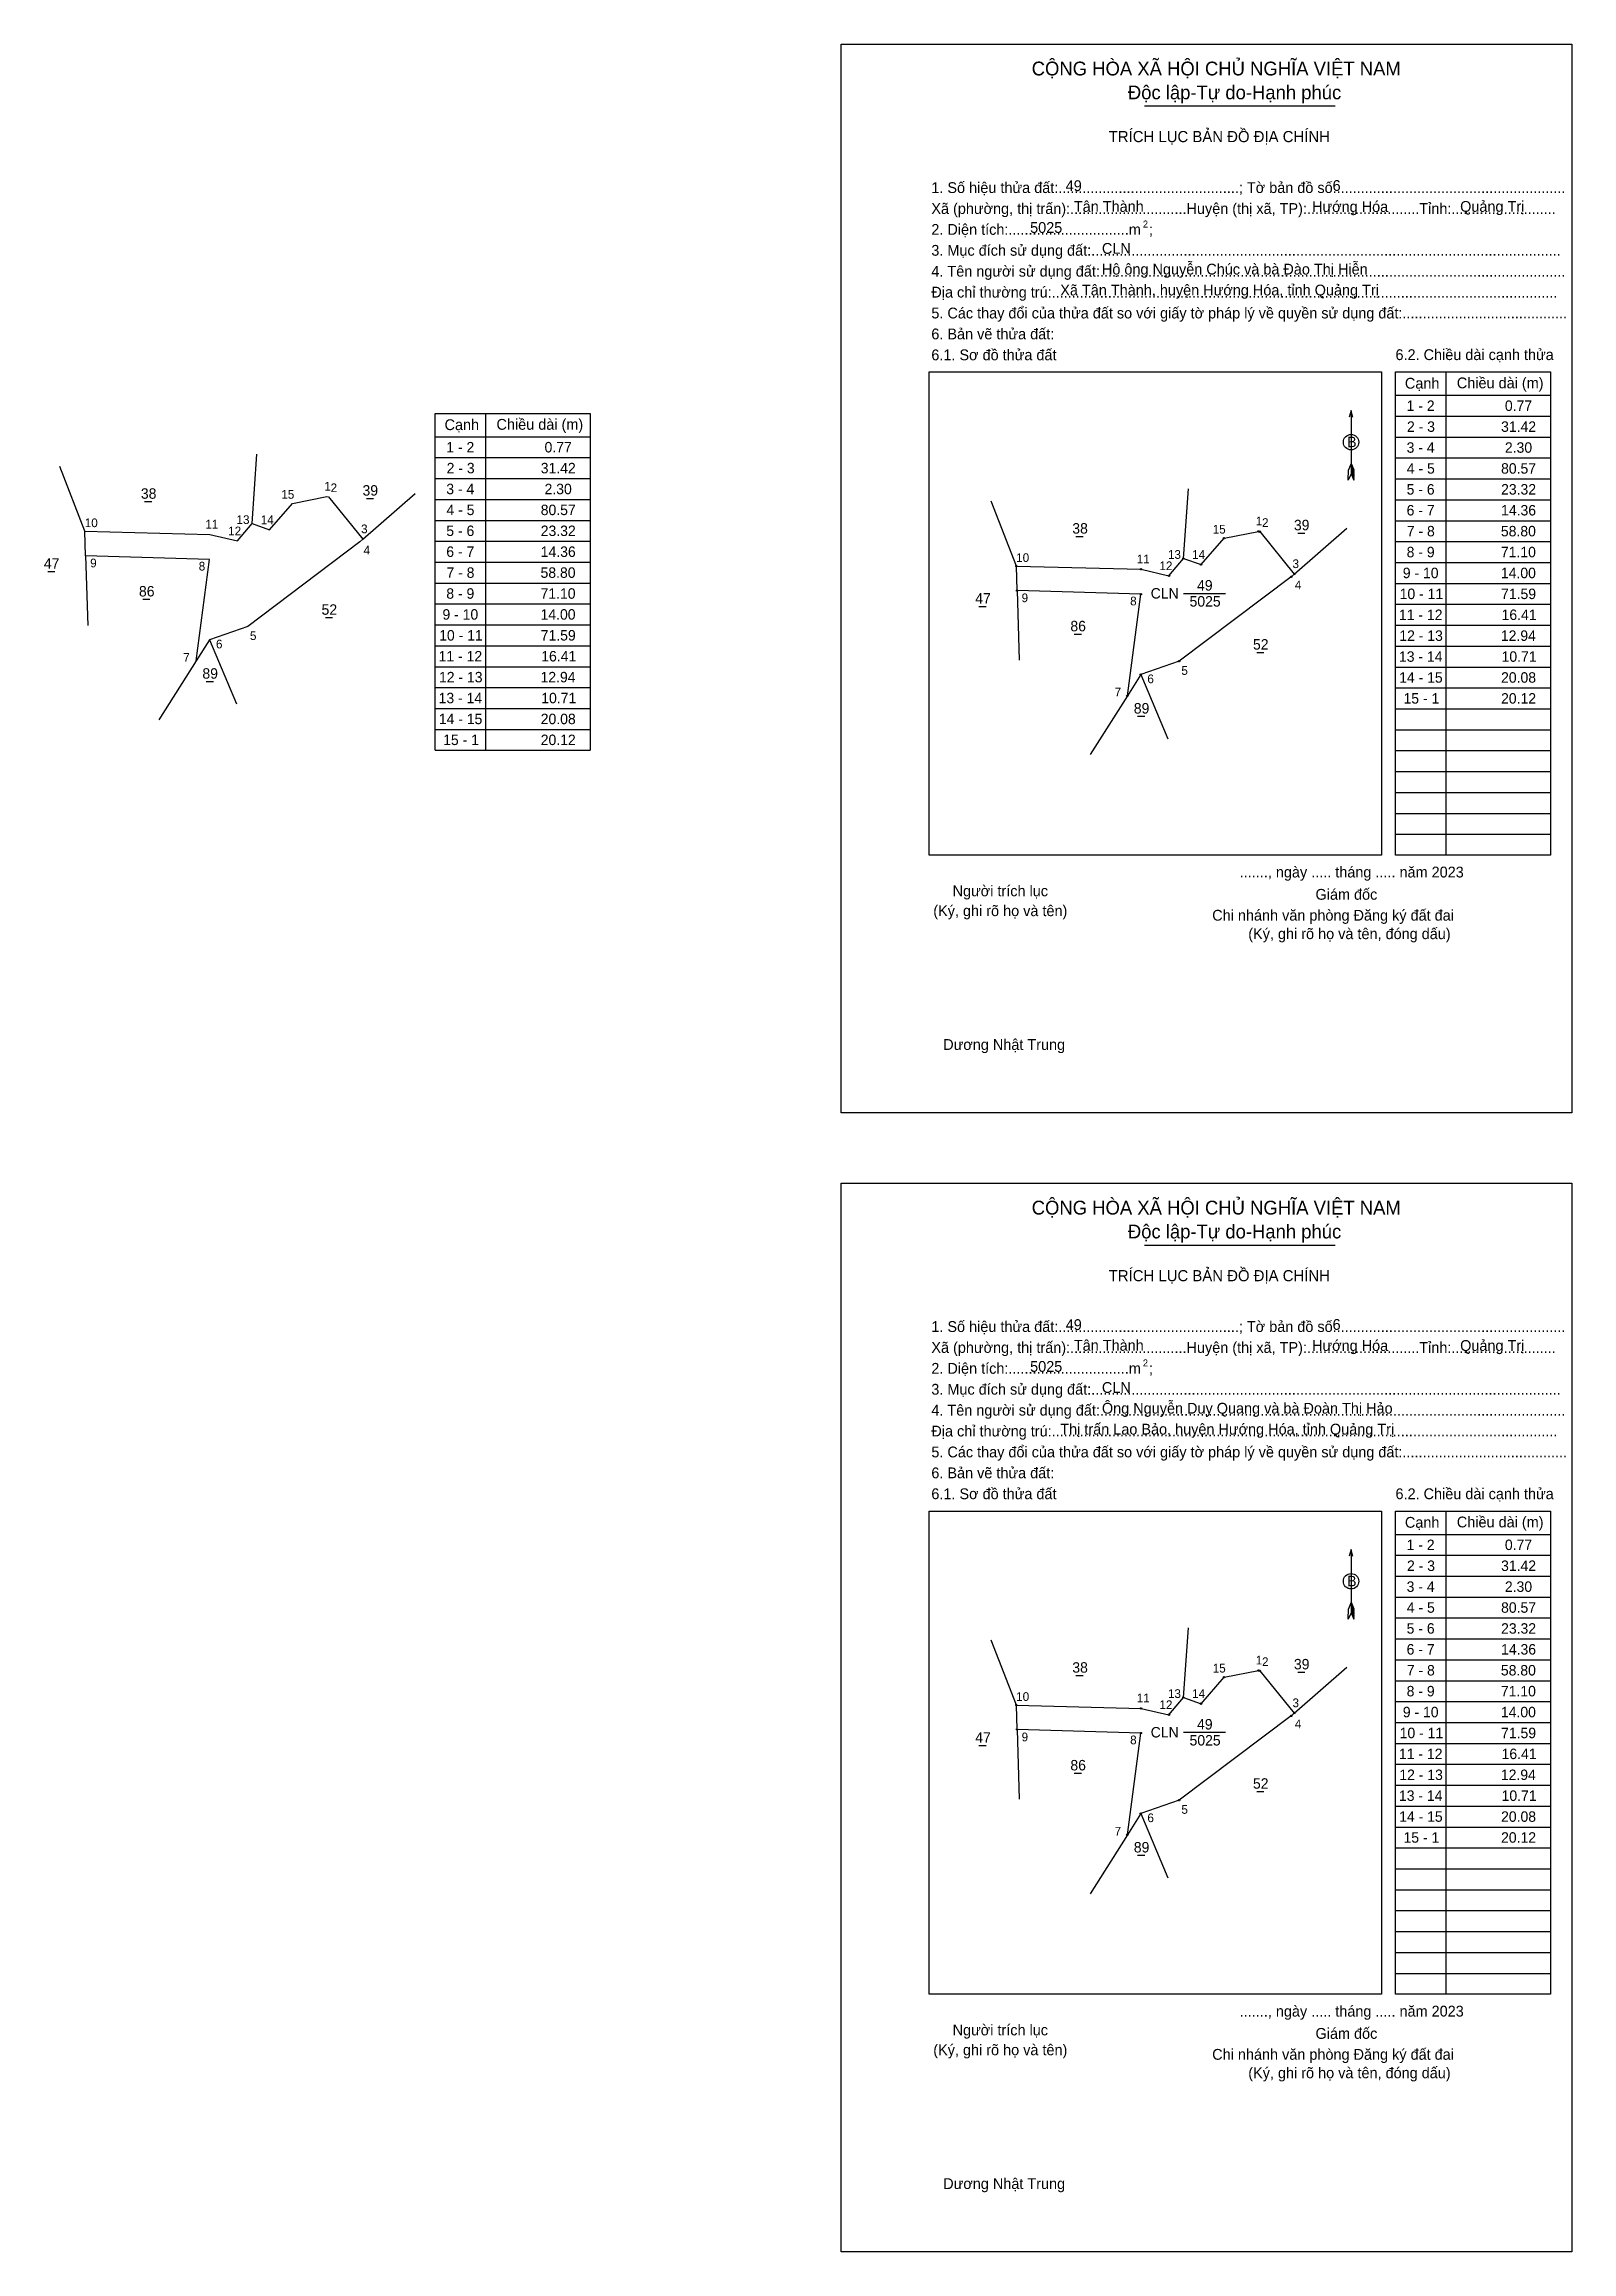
# Model space of a CAD drawing. Extents: x 538746 to 541187, y 1836330 to 1837597.
# Drawn here: x 538746 to 539622, y 1836330 to 1837597 of the extents above; entities that cross this region are included whole.
import ezdxf

# ---------------------------------------------------------------- set-up
doc = ezdxf.new("R2010")
doc.units = 0
for name, color, linetype in [('Level 1', 7, 'Continuous'), ('Level 10', 7, 'Continuous'), ('Level 11', 7, 'Continuous'), ('Level 13', 7, 'Continuous'), ('Level 2', 7, 'Continuous'), ('Level 27', 7, 'Continuous'), ('Level 36', 7, 'Continuous'), ('Level 52', 7, 'Continuous'), ('Level 6', 7, 'Continuous'), ('Level 63', 7, 'Continuous'), ('Level 7', 7, 'Continuous'), ('Level 9', 7, 'Continuous')]:
    doc.layers.add(name, color=color, linetype=linetype)

msp = doc.modelspace()

# ---------------------------------------------------------------- texts
at = {"layer": 'Level 1'}
for s, height, p in [('TRÍCH LỤC BẢN ĐỒ ĐỊA CHÍNH', 6.4, (539356.6, 1837540.7)), ('1. Số hiệu thửa đất:.............................................; Tờ bản đồ số:.........................................................', 6.2, (539254.8, 1837511.5)), ('Xã (phường, thị trấn):.............................Huyện (thị xã, TP):............................Tỉnh:..........................', 6.2, (539254.8, 1837499.5)), ('2. Diện tích:..............................m  ;', 6.2, (539254.8, 1837487.5)), ('2', 4, (539376.2, 1837491.7)), ('3. Mục đích sử dụng đất:.....................................................................................................................', 6.2, (539254.8, 1837475.5)), ('4. Tên người sử dụng đất:....................................................................................................................', 6.2, (539254.8, 1837463.5)), ('Địa chỉ thường trú:..............................................................................................................................', 6.2, (539254.8, 1837451.5)), ('5. Các thay đổi của thửa đất so với giấy tờ pháp lý về quyền sử dụng đất:.........................................', 6.2, (539254.8, 1837439.5)), ('6. Bản vẽ thửa đất:', 6.2, (539254.8, 1837427.5)), ('6.1. Sơ đồ thửa đất', 6.2, (539254.8, 1837415.5)), ('6.2. Chiều dài cạnh thửa', 6.2, (539521.2, 1837415.6)), ('Cạnh', 6.2, (539526.6, 1837399.2)), ('Chiều dài (m)', 6.2, (539556.4, 1837399.4)), ('B', 6, (539493.5, 1837365.6)), ('......., ngày ..... tháng ..... năm 2023', 6.2, (539431.8, 1837118.6)), ('Người trích lục', 6.2, (539267, 1837107.8)), ('Giám đốc', 6.2, (539475.3, 1837105.8)), ('(Ký, ghi rõ họ và tên)', 6.2, (539255.9, 1837096.4)), ('Chi nhánh văn phòng Đăng ký đất đai', 6.2, (539416, 1837093.8)), ('(Ký, ghi rõ họ và tên, đóng dấu)', 6.2, (539436.7, 1837083.2)), ('Dương Nhật Trung', 6.2, (539261.6, 1837019.6)), ('TRÍCH LỤC BẢN ĐỒ ĐỊA CHÍNH', 6.4, (539356.6, 1836886.8)), ('1. Số hiệu thửa đất:.............................................; Tờ bản đồ số:.........................................................', 6.2, (539254.8, 1836857.7)), ('Xã (phường, thị trấn):.............................Huyện (thị xã, TP):............................Tỉnh:..........................', 6.2, (539254.8, 1836845.7)), ('2', 4, (539376.2, 1836837.9)), ('2. Diện tích:..............................m  ;', 6.2, (539254.8, 1836833.7)), ('4. Tên người sử dụng đất:....................................................................................................................', 6.2, (539254.8, 1836809.7)), ('3. Mục đích sử dụng đất:.....................................................................................................................', 6.2, (539254.8, 1836821.7)), ('Địa chỉ thường trú:..............................................................................................................................', 6.2, (539254.8, 1836797.7)), ('5. Các thay đổi của thửa đất so với giấy tờ pháp lý về quyền sử dụng đất:.........................................', 6.2, (539254.8, 1836785.7)), ('6. Bản vẽ thửa đất:', 6.2, (539254.8, 1836773.7)), ('6.1. Sơ đồ thửa đất', 6.2, (539254.8, 1836761.7)), ('6.2. Chiều dài cạnh thửa', 6.2, (539521.2, 1836761.7)), ('Cạnh', 6.2, (539526.6, 1836745.3)), ('Chiều dài (m)', 6.2, (539556.4, 1836745.5)), ('B', 6, (539493.5, 1836711.7)), ('......., ngày ..... tháng ..... năm 2023', 6.2, (539431.8, 1836464.7)), ('(Ký, ghi rõ họ và tên)', 6.2, (539255.9, 1836442.5)), ('Người trích lục', 6.2, (539267, 1836453.9)), ('Giám đốc', 6.2, (539475.3, 1836451.9)), ('Chi nhánh văn phòng Đăng ký đất đai', 6.2, (539416, 1836439.9)), ('(Ký, ghi rõ họ và tên, đóng dấu)', 6.2, (539436.7, 1836429.3)), ('Dương Nhật Trung', 6.2, (539261.6, 1836365.7))]:
    msp.add_text(s, height=height, dxfattribs=at).set_placement(p)
at = {"layer": 'Level 13'}
for s, height, p in [('CỘNG HÒA XÃ HỘI CHỦ NGHĨA VIỆT NAM', 7.92, (539312.4, 1837579)), ('Độc lập-Tự do-Hạnh phúc', 7.92, (539367.6, 1837565.3)), ('49', 6, (539407.3, 1837283.3)), ('CLN', 6, (539380.7, 1837278.7)), ('5025', 6, (539403, 1837274.1)), ('CỘNG HÒA XÃ HỘI CHỦ NGHĨA VIỆT NAM', 7.92, (539312.4, 1836925.1)), ('Độc lập-Tự do-Hạnh phúc', 7.92, (539367.6, 1836911.4)), ('CLN', 6, (539380.7, 1836624.9)), ('5025', 6, (539403, 1836620.3)), ('49', 6, (539407.3, 1836629.5))]:
    msp.add_text(s, height=height, dxfattribs=at).set_placement(p)
at = {"layer": 'Level 36'}
for s, p in [('39', (539462.9, 1837317.9)), ('38', (539335.7, 1837316)), ('47', (539280, 1837275.8)), ('86', (539334.6, 1837259.9)), ('52', (539439.4, 1837249.4)), ('89', (539371, 1837212.7)), ('38', (539335.7, 1836662.1)), ('39', (539462.9, 1836664)), ('47', (539280, 1836621.9)), ('86', (539334.6, 1836606)), ('52', (539439.4, 1836595.5)), ('89', (539371, 1836558.9))]:
    msp.add_text(s, height=6, dxfattribs=at).set_placement(p)
at = {"layer": 'Level 52'}
for s, p in [('1 - 2', (539527.6, 1837386.4)), ('0.77', (539584, 1837386.4)), ('2 - 3', (539527.8, 1837374.4)), ('31.42', (539581.8, 1837374.4)), ('3 - 4', (539527.6, 1837362.4)), ('2.30', (539584, 1837362.4)), ('4 - 5', (539527.7, 1837350.4)), ('80.57', (539581.8, 1837350.4)), ('5 - 6', (539527.6, 1837338.4)), ('23.32', (539581.8, 1837338.4)), ('6 - 7', (539527.6, 1837326.4)), ('14.36', (539581.8, 1837326.4)), ('7 - 8', (539527.7, 1837314.4)), ('58.80', (539581.7, 1837314.4)), ('8 - 9', (539527.6, 1837302.4)), ('71.10', (539581.7, 1837302.4)), ('9 - 10', (539525.4, 1837290.4)), ('14.00', (539581.7, 1837290.4)), ('10 - 11', (539523.6, 1837278.4)), ('71.59', (539581.8, 1837278.4)), ('11 - 12', (539523.2, 1837266.4)), ('12 - 13', (539523.4, 1837254.4)), ('12.94', (539581.7, 1837254.4)), ('16.41', (539582.1, 1837266.4)), ('13 - 14', (539523.2, 1837242.4)), ('10.71', (539582.1, 1837242.4)), ('14 - 15', (539523.3, 1837230.4)), ('20.08', (539581.8, 1837230.4)), ('15 - 1', (539525.8, 1837218.4)), ('20.12', (539581.8, 1837218.4)), ('1 - 2', (539527.6, 1836732.5)), ('0.77', (539584, 1836732.5)), ('2 - 3', (539527.8, 1836720.5)), ('31.42', (539581.8, 1836720.5)), ('3 - 4', (539527.6, 1836708.5)), ('4 - 5', (539527.7, 1836696.5)), ('80.57', (539581.8, 1836696.5)), ('2.30', (539584, 1836708.5)), ('5 - 6', (539527.6, 1836684.5)), ('23.32', (539581.8, 1836684.5)), ('6 - 7', (539527.6, 1836672.5)), ('14.36', (539581.8, 1836672.5)), ('7 - 8', (539527.7, 1836660.5)), ('58.80', (539581.7, 1836660.5)), ('8 - 9', (539527.6, 1836648.5)), ('71.10', (539581.7, 1836648.5)), ('9 - 10', (539525.4, 1836636.5)), ('14.00', (539581.7, 1836636.5)), ('10 - 11', (539523.6, 1836624.5)), ('71.59', (539581.8, 1836624.5)), ('11 - 12', (539523.2, 1836612.5)), ('16.41', (539582.1, 1836612.5)), ('12 - 13', (539523.4, 1836600.5)), ('12.94', (539581.7, 1836600.5)), ('13 - 14', (539523.2, 1836588.5)), ('10.71', (539582.1, 1836588.5)), ('14 - 15', (539523.3, 1836576.5)), ('20.08', (539581.8, 1836576.5)), ('15 - 1', (539525.8, 1836564.5)), ('20.12', (539581.8, 1836564.5))]:
    msp.add_text(s, height=6, dxfattribs=at).set_placement(p)
at = {"layer": 'Level 6'}
for s, p in [('49', (539331.9, 1837512.6)), ('6', (539485.1, 1837512.7)), ('Tân Thành', (539336.6, 1837500.7)), ('Hướng Hóa', (539473.3, 1837500.6)), ('Quảng Trị', (539558.3, 1837500.7)), ('5025', (539311.5, 1837488.6)), ('CLN', (539352.7, 1837476.6)), ('Hộ ông Nguyễn Chúc và bà Đào Thị Hiễn', (539352.7, 1837464.7)), ('Xã Tân Thành, huyện Hướng Hóa, tỉnh Quảng Trị', (539328.8, 1837452.7)), ('49', (539331.9, 1836858.8)), ('6', (539485.1, 1836858.9)), ('Tân Thành', (539336.6, 1836846.9)), ('Hướng Hóa', (539473.3, 1836846.8)), ('Quảng Trị', (539558.3, 1836846.8)), ('5025', (539311.5, 1836834.8)), ('CLN', (539352.7, 1836822.7)), ('Ông Nguyễn Duy Quang và bà Đoàn Thị Hảo', (539352.7, 1836810.8)), ('Thị trấn Lao Bảo, huyện Hướng Hóa, tỉnh Quảng Trị', (539328.8, 1836798.8))]:
    msp.add_text(s, height=6.2, dxfattribs=at).set_placement(p)
at = {"layer": 'Level 7'}
for s, height, p in [('Cạnh', 6.2, (538975.4, 1837375.4)), ('Chiều dài (m)', 6.2, (539005.2, 1837375.6)), ('1 - 2', 6, (538976.4, 1837362.6)), ('0.77', 6, (539032.8, 1837362.6)), ('2 - 3', 6, (538976.6, 1837350.6)), ('31.42', 6, (539030.6, 1837350.6)), ('38', 6, (538801.1, 1837336)), ('15', 5, (538881.7, 1837336)), ('1', 5, (538906.4, 1837340.7)), ('2', 5, (538910, 1837339.8)), ('39', 6, (538928.3, 1837337.8)), ('3 - 4', 6, (538976.4, 1837338.6)), ('2.30', 6, (539032.8, 1837338.6)), ('10', 5, (538768.9, 1837319.7)), ('11', 5, (538838.1, 1837318.9)), ('13', 5, (538856, 1837321.5)), ('14', 5, (538869.9, 1837321.4)), ('4 - 5', 6, (538976.5, 1837326.6)), ('80.57', 6, (539030.6, 1837326.6)), ('12', 5, (538851.2, 1837315)), ('3', 5, (538927.5, 1837316.2)), ('5 - 6', 6, (538976.4, 1837314.6)), ('23.32', 6, (539030.6, 1837314.6)), ('47', 6, (538745.4, 1837295.8)), ('9', 5, (538772, 1837296.6)), ('8', 5, (538834.3, 1837294.8)), ('4', 5, (538928.9, 1837304)), ('6 - 7', 6, (538976.4, 1837302.6)), ('14.36', 6, (539030.6, 1837302.6)), ('86', 6, (538800, 1837279.9)), ('7 - 8', 6, (538976.5, 1837290.6)), ('58.80', 6, (539030.5, 1837290.6)), ('52', 6, (538904.8, 1837269.4)), ('9 - 10', 6, (538974.2, 1837266.6)), ('8 - 9', 6, (538976.4, 1837278.6)), ('71.10', 6, (539030.5, 1837278.6)), ('14.00', 6, (539030.5, 1837266.6)), ('5', 5, (538863.7, 1837254.9)), ('10 - 11', 6, (538972.3, 1837254.6)), ('71.59', 6, (539030.6, 1837254.6)), ('7', 5, (538825.4, 1837242.4)), ('6', 5, (538844.2, 1837250.1)), ('11 - 12', 6, (538972, 1837242.6)), ('16.41', 6, (539030.9, 1837242.6)), ('89', 6, (538836.4, 1837232.7)), ('12 - 13', 6, (538972.2, 1837230.6)), ('12.94', 6, (539030.5, 1837230.6)), ('13 - 14', 6, (538972, 1837218.6)), ('10.71', 6, (539030.9, 1837218.6)), ('14 - 15', 6, (538972.1, 1837206.6)), ('20.08', 6, (539030.6, 1837206.6)), ('15 - 1', 6, (538974.6, 1837194.6)), ('20.12', 6, (539030.6, 1837194.6))]:
    msp.add_text(s, height=height, dxfattribs=at).set_placement(p)
at = {"layer": 'Level 9'}
for s, p in [('1', (539441, 1837320.7)), ('2', (539444.6, 1837319.8)), ('15', (539416.3, 1837316)), ('10', (539303.5, 1837299.7)), ('11', (539372.7, 1837298.9)), ('12', (539385.7, 1837295)), ('13', (539390.6, 1837301.5)), ('14', (539404.5, 1837301.5)), ('3', (539462.1, 1837296.2)), ('4', (539463.4, 1837284)), ('9', (539306.6, 1837276.6)), ('8', (539368.9, 1837274.8)), ('6', (539378.8, 1837230.1)), ('5', (539398.3, 1837234.9)), ('7', (539360, 1837222.5)), ('15', (539416.3, 1836662.2)), ('1', (539441, 1836666.8)), ('2', (539444.6, 1836665.9)), ('13', (539390.6, 1836647.6)), ('14', (539404.5, 1836647.6)), ('10', (539303.5, 1836645.9)), ('11', (539372.7, 1836645.1)), ('12', (539385.7, 1836641.2)), ('3', (539462.1, 1836642.3)), ('9', (539306.6, 1836622.7)), ('4', (539463.4, 1836630.2)), ('8', (539368.9, 1836621)), ('6', (539378.8, 1836576.3)), ('5', (539398.3, 1836581.1)), ('7', (539360, 1836568.6))]:
    msp.add_text(s, height=5, dxfattribs=at).set_placement(p)

# ---------------------------------------------------------------- linework, layer by layer
at = {"layer": 'Level 1'}
for p, q in [((539203.1, 1837596.9), (539203.1, 1837596.9)), ((539253.6, 1837408.8), (539253.6, 1837408.8)), ((539550, 1837408.8), (539550, 1837131.4)), ((539495.7, 1837386.6), (539495.7, 1837350.3)), ((539521.2, 1837395.4), (539610.2, 1837395.4)), ((539521.2, 1837383.4), (539610.2, 1837383.4)), ((539521.2, 1837371.4), (539610.2, 1837371.4)), ((539494.1, 1837346.6), (539494.2, 1837352.6)), ((539495.7, 1837350.3), (539494.1, 1837346.6)), ((539495.7, 1837356.3), (539494.2, 1837352.6)), ((539495.7, 1837356.3), (539497.2, 1837352.6)), ((539495.7, 1837355.8), (539497.2, 1837352.1)), ((539495.7, 1837355.3), (539497.2, 1837351.6)), ((539495.7, 1837354.8), (539497.2, 1837351)), ((539495.7, 1837354.2), (539497.2, 1837350.5)), ((539495.7, 1837353.7), (539497.2, 1837350)), ((539495.7, 1837353.2), (539497.2, 1837349.4)), ((539495.7, 1837352.7), (539497.3, 1837348.9)), ((539495.7, 1837352.2), (539497.3, 1837348.3)), ((539495.7, 1837351.6), (539497.3, 1837347.8)), ((539495.7, 1837351.1), (539497.3, 1837347.3)), ((539495.7, 1837350.3), (539497.3, 1837346.6)), ((539497.3, 1837346.6), (539497.2, 1837352.6)), ((539521.2, 1837359.4), (539610.2, 1837359.4)), ((539521.2, 1837347.4), (539610.2, 1837347.4)), ((539521.2, 1837335.4), (539610.2, 1837335.4)), ((539521.2, 1837323.4), (539610.2, 1837323.4)), ((539521.2, 1837311.4), (539610.2, 1837311.4)), ((539521.2, 1837299.4), (539610.2, 1837299.4)), ((539521.2, 1837287.4), (539610.2, 1837287.4)), ((539521.2, 1837275.4), (539610.2, 1837275.4)), ((539521.2, 1837263.4), (539610.2, 1837263.4)), ((539521.2, 1837251.4), (539610.2, 1837251.4)), ((539521.2, 1837239.4), (539610.2, 1837239.4)), ((539521.2, 1837227.4), (539610.2, 1837227.4)), ((539521.2, 1837215.4), (539610.2, 1837215.4)), ((539521.2, 1837203.4), (539610.2, 1837203.4)), ((539521.2, 1837191.4), (539610.2, 1837191.4)), ((539521.2, 1837179.4), (539610.2, 1837179.4)), ((539521.2, 1837167.4), (539610.2, 1837167.4)), ((539521.2, 1837155.4), (539610.2, 1837155.4)), ((539521.2, 1837143.4), (539610.2, 1837143.4)), ((539513.2, 1837131.4), (539513.2, 1837131.4)), ((539622.4, 1836983.5), (539622.4, 1836983.5)), ((539203.1, 1836943.1), (539203.1, 1836943.1)), ((539253.6, 1836754.9), (539253.6, 1836754.9)), ((539550, 1836754.9), (539550, 1836477.5)), ((539521.2, 1836741.5), (539610.2, 1836741.5)), ((539495.7, 1836732.8), (539495.7, 1836696.5)), ((539521.2, 1836729.5), (539610.2, 1836729.5)), ((539521.2, 1836717.5), (539610.2, 1836717.5)), ((539495.7, 1836702.5), (539494.2, 1836698.8)), ((539495.7, 1836702.5), (539497.2, 1836698.8)), ((539521.2, 1836705.5), (539610.2, 1836705.5)), ((539494.1, 1836692.8), (539494.2, 1836698.8)), ((539495.7, 1836696.5), (539494.1, 1836692.8)), ((539495.7, 1836702), (539497.2, 1836698.2)), ((539495.7, 1836701.4), (539497.2, 1836697.7)), ((539495.7, 1836700.9), (539497.2, 1836697.2)), ((539495.7, 1836700.4), (539497.2, 1836696.6)), ((539495.7, 1836699.9), (539497.2, 1836696.1)), ((539495.7, 1836699.3), (539497.2, 1836695.6)), ((539495.7, 1836698.8), (539497.3, 1836695)), ((539495.7, 1836698.3), (539497.3, 1836694.5)), ((539495.7, 1836697.8), (539497.3, 1836693.9)), ((539495.7, 1836697.3), (539497.3, 1836693.4)), ((539495.7, 1836696.5), (539497.3, 1836692.8)), ((539497.3, 1836692.8), (539497.2, 1836698.8)), ((539521.2, 1836693.5), (539610.2, 1836693.5)), ((539521.2, 1836681.5), (539610.2, 1836681.5)), ((539521.2, 1836669.5), (539610.2, 1836669.5)), ((539521.2, 1836657.5), (539610.2, 1836657.5)), ((539521.2, 1836645.5), (539610.2, 1836645.5)), ((539521.2, 1836633.5), (539610.2, 1836633.5)), ((539521.2, 1836621.5), (539610.2, 1836621.5)), ((539521.2, 1836609.5), (539610.2, 1836609.5)), ((539521.2, 1836597.5), (539610.2, 1836597.5)), ((539521.2, 1836585.5), (539610.2, 1836585.5)), ((539521.2, 1836573.5), (539610.2, 1836573.5)), ((539521.2, 1836561.5), (539610.2, 1836561.5)), ((539521.2, 1836549.5), (539610.2, 1836549.5)), ((539521.2, 1836537.5), (539610.2, 1836537.5)), ((539521.2, 1836525.5), (539610.2, 1836525.5)), ((539521.2, 1836513.5), (539610.2, 1836513.5)), ((539521.2, 1836501.5), (539610.2, 1836501.5)), ((539521.2, 1836489.5), (539610.2, 1836489.5)), ((539513.2, 1836477.5), (539513.2, 1836477.5)), ((539622.4, 1836329.6), (539622.4, 1836329.6))]:
    msp.add_line(p, q, dxfattribs=at)
for points in [[(539253.6, 1837408.8), (539513.2, 1837408.8), (539513.2, 1837131.4), (539253.6, 1837131.4)], [(539521.2, 1837408.8), (539610.2, 1837408.8), (539610.2, 1837131.4), (539521.2, 1837131.4)], [(539253.6, 1836754.9), (539513.2, 1836754.9), (539513.2, 1836477.5), (539253.6, 1836477.5)], [(539521.2, 1836754.9), (539610.2, 1836754.9), (539610.2, 1836477.5), (539521.2, 1836477.5)]]:
    msp.add_lwpolyline(points, close=True, dxfattribs=at)
for points in [[(539496.7, 1837382.8), (539495.7, 1837386.6), (539494.6, 1837382.8)], [(539496.7, 1836728.9), (539495.7, 1836732.8), (539494.6, 1836728.9)]]:
    msp.add_lwpolyline(points, dxfattribs=at)
for centre in [(539495.7, 1837368.5), (539495.7, 1836714.6)]:
    msp.add_circle(centre, 4.43, dxfattribs=at)
at = {"layer": 'Level 10'}
for points in [[(539375, 1837235.1), (539367.3, 1837222.9), (539375.1, 1837281.2), (539304, 1837283.3), (539303.6, 1837297.3), (539375.2, 1837295.5), (539391.2, 1837291.8), (539399.5, 1837301.7), (539409.6, 1837298.2), (539422.8, 1837313.3), (539442.5, 1837317.2), (539443.3, 1837317.1), (539463.1, 1837292.7), (539461.4, 1837291.2), (539397, 1837242.7)], [(539375, 1836581.2), (539367.3, 1836569.1), (539375.1, 1836627.4), (539304, 1836629.5), (539303.6, 1836643.5), (539375.2, 1836641.6), (539391.2, 1836638), (539399.5, 1836647.9), (539409.6, 1836644.3), (539422.8, 1836659.5), (539442.5, 1836663.3), (539443.3, 1836663.2), (539463.1, 1836638.9), (539461.4, 1836637.3), (539397, 1836588.9)]]:
    msp.add_lwpolyline(points, close=True, dxfattribs=at)
at = {"layer": 'Level 11'}
for centre in [(539422.8, 1837313.3), (539442.5, 1837317.2), (539443.3, 1837317.1), (539399.5, 1837301.7), (539409.6, 1837298.2), (539303.6, 1837297.3), (539375.2, 1837295.5), (539391.2, 1837291.8), (539461.4, 1837291.2), (539463.1, 1837292.7), (539304, 1837283.3), (539375.1, 1837281.2), (539375, 1837235.1), (539375, 1837235.1), (539397, 1837242.7), (539367.3, 1837222.9), (539422.8, 1836659.5), (539442.5, 1836663.3), (539443.3, 1836663.2), (539303.6, 1836643.5), (539375.2, 1836641.6), (539399.5, 1836647.9), (539409.6, 1836644.3), (539463.1, 1836638.9), (539304, 1836629.5), (539375.1, 1836627.4), (539391.2, 1836638), (539461.4, 1836637.3), (539397, 1836588.9), (539375, 1836581.2), (539375, 1836581.2), (539367.3, 1836569.1)]:
    msp.add_circle(centre, 0.4, dxfattribs=at)
at = {"layer": 'Level 13'}
for p, q in [((539377.1, 1837561.5), (539486.5, 1837561.5)), ((539377.1, 1836907.6), (539486.5, 1836907.6))]:
    msp.add_line(p, q, dxfattribs=at)
at = {"layer": 'Level 2'}
for points in [[(539203.1, 1837597), (539622.4, 1837597), (539622.4, 1836983.5), (539203.1, 1836983.5)], [(539203.1, 1836943.1), (539622.4, 1836943.1), (539622.4, 1836329.6), (539203.1, 1836329.6)]]:
    msp.add_lwpolyline(points, close=True, dxfattribs=at)
at = {"layer": 'Level 27'}
for p, q in [((539399.5, 1837301.7), (539402.3, 1837341.6)), ((539303.6, 1837297.3), (539289.1, 1837334.6)), ((539463.1, 1837292.7), (539493.2, 1837319.1)), ((539304, 1837283.3), (539305.2, 1837243.3)), ((539375, 1837235.1), (539390.6, 1837198.2)), ((539367.3, 1837222.9), (539346, 1837189.1)), ((539303.6, 1836643.5), (539289.1, 1836680.8)), ((539399.5, 1836647.9), (539402.3, 1836687.8)), ((539463.1, 1836638.9), (539493.2, 1836665.2)), ((539304, 1836629.5), (539305.2, 1836589.5)), ((539375, 1836581.2), (539390.6, 1836544.4)), ((539367.3, 1836569.1), (539346, 1836535.2))]:
    msp.add_line(p, q, dxfattribs=at)
at = {"layer": 'Level 63'}
for p, q in [((539337.8, 1837314.4), (539341.9, 1837314.4)), ((539465.1, 1837316.3), (539469.2, 1837316.3)), ((539282.1, 1837274.2), (539286.3, 1837274.2)), ((539336.8, 1837258.3), (539340.9, 1837258.3)), ((539441.6, 1837247.8), (539445.7, 1837247.8)), ((539373.1, 1837211.1), (539377.3, 1837211.1)), ((539337.8, 1836660.5), (539341.9, 1836660.5)), ((539465.1, 1836662.4), (539469.2, 1836662.4)), ((539282.1, 1836620.3), (539286.3, 1836620.3)), ((539336.8, 1836604.4), (539340.9, 1836604.4)), ((539441.6, 1836593.9), (539445.7, 1836593.9)), ((539373.1, 1836557.3), (539377.3, 1836557.3))]:
    msp.add_line(p, q, dxfattribs=at)
at = {"layer": 'Level 7'}
for p, q in [((538970, 1837385), (539059, 1837385)), ((538970, 1837191.6), (538970, 1837385)), ((538998.8, 1837385), (538998.8, 1837191.6)), ((539059, 1837385), (539059, 1837191.6)), ((538864.9, 1837321.7), (538867.7, 1837361.6)), ((538970, 1837371.6), (539059, 1837371.6)), ((538769, 1837317.3), (538754.5, 1837354.6)), ((538970, 1837359.6), (539059, 1837359.6)), ((538928.5, 1837312.7), (538958.6, 1837339.1)), ((538930.5, 1837336.2), (538934.6, 1837336.2)), ((538970, 1837347.6), (539059, 1837347.6)), ((538803.2, 1837334.4), (538807.4, 1837334.4)), ((538970, 1837335.6), (539059, 1837335.6)), ((538970, 1837323.6), (539059, 1837323.6)), ((538970, 1837311.6), (539059, 1837311.6)), ((538769.4, 1837303.3), (538770.6, 1837263.3)), ((538970, 1837299.6), (539059, 1837299.6)), ((538747.6, 1837294.2), (538751.7, 1837294.2)), ((538970, 1837287.6), (539059, 1837287.6)), ((538802.2, 1837278.3), (538806.3, 1837278.3)), ((538970, 1837275.6), (539059, 1837275.6)), ((538907, 1837267.8), (538911.1, 1837267.8)), ((538970, 1837263.6), (539059, 1837263.6)), ((538840.4, 1837255.1), (538856, 1837218.2)), ((538970, 1837251.6), (539059, 1837251.6)), ((538832.8, 1837242.9), (538811.4, 1837209.1)), ((538970, 1837239.6), (539059, 1837239.6)), ((538838.5, 1837231.1), (538842.7, 1837231.1)), ((538970, 1837227.6), (539059, 1837227.6)), ((538970, 1837215.6), (539059, 1837215.6)), ((538970, 1837203.6), (539059, 1837203.6)), ((538970, 1837191.6), (539059, 1837191.6))]:
    msp.add_line(p, q, dxfattribs=at)
msp.add_lwpolyline([(538840.4, 1837255.1), (538832.8, 1837242.9), (538840.5, 1837301.2), (538769.4, 1837303.3), (538769, 1837317.3), (538840.6, 1837315.5), (538856.6, 1837311.8), (538864.9, 1837321.7), (538875, 1837318.1), (538888.2, 1837333.3), (538907.9, 1837337.2), (538908.7, 1837337.1), (538928.5, 1837312.7), (538926.8, 1837311.2), (538862.5, 1837262.7)], close=True, dxfattribs=at)
at = {"layer": 'Level 9'}
for p, q in [((539399.5, 1837281.7), (539423.6, 1837281.7)), ((539399.5, 1836627.9), (539423.6, 1836627.9))]:
    msp.add_line(p, q, dxfattribs=at)

msp.set_redraw_order([(e.dxf.handle, doc.entitydb.next_handle()) for e in msp.query("TEXT MTEXT ATTDEF DIMENSION ARC_DIMENSION")])  # texts and dimensions are drawn at this point

doc.saveas('drawing.dxf')
